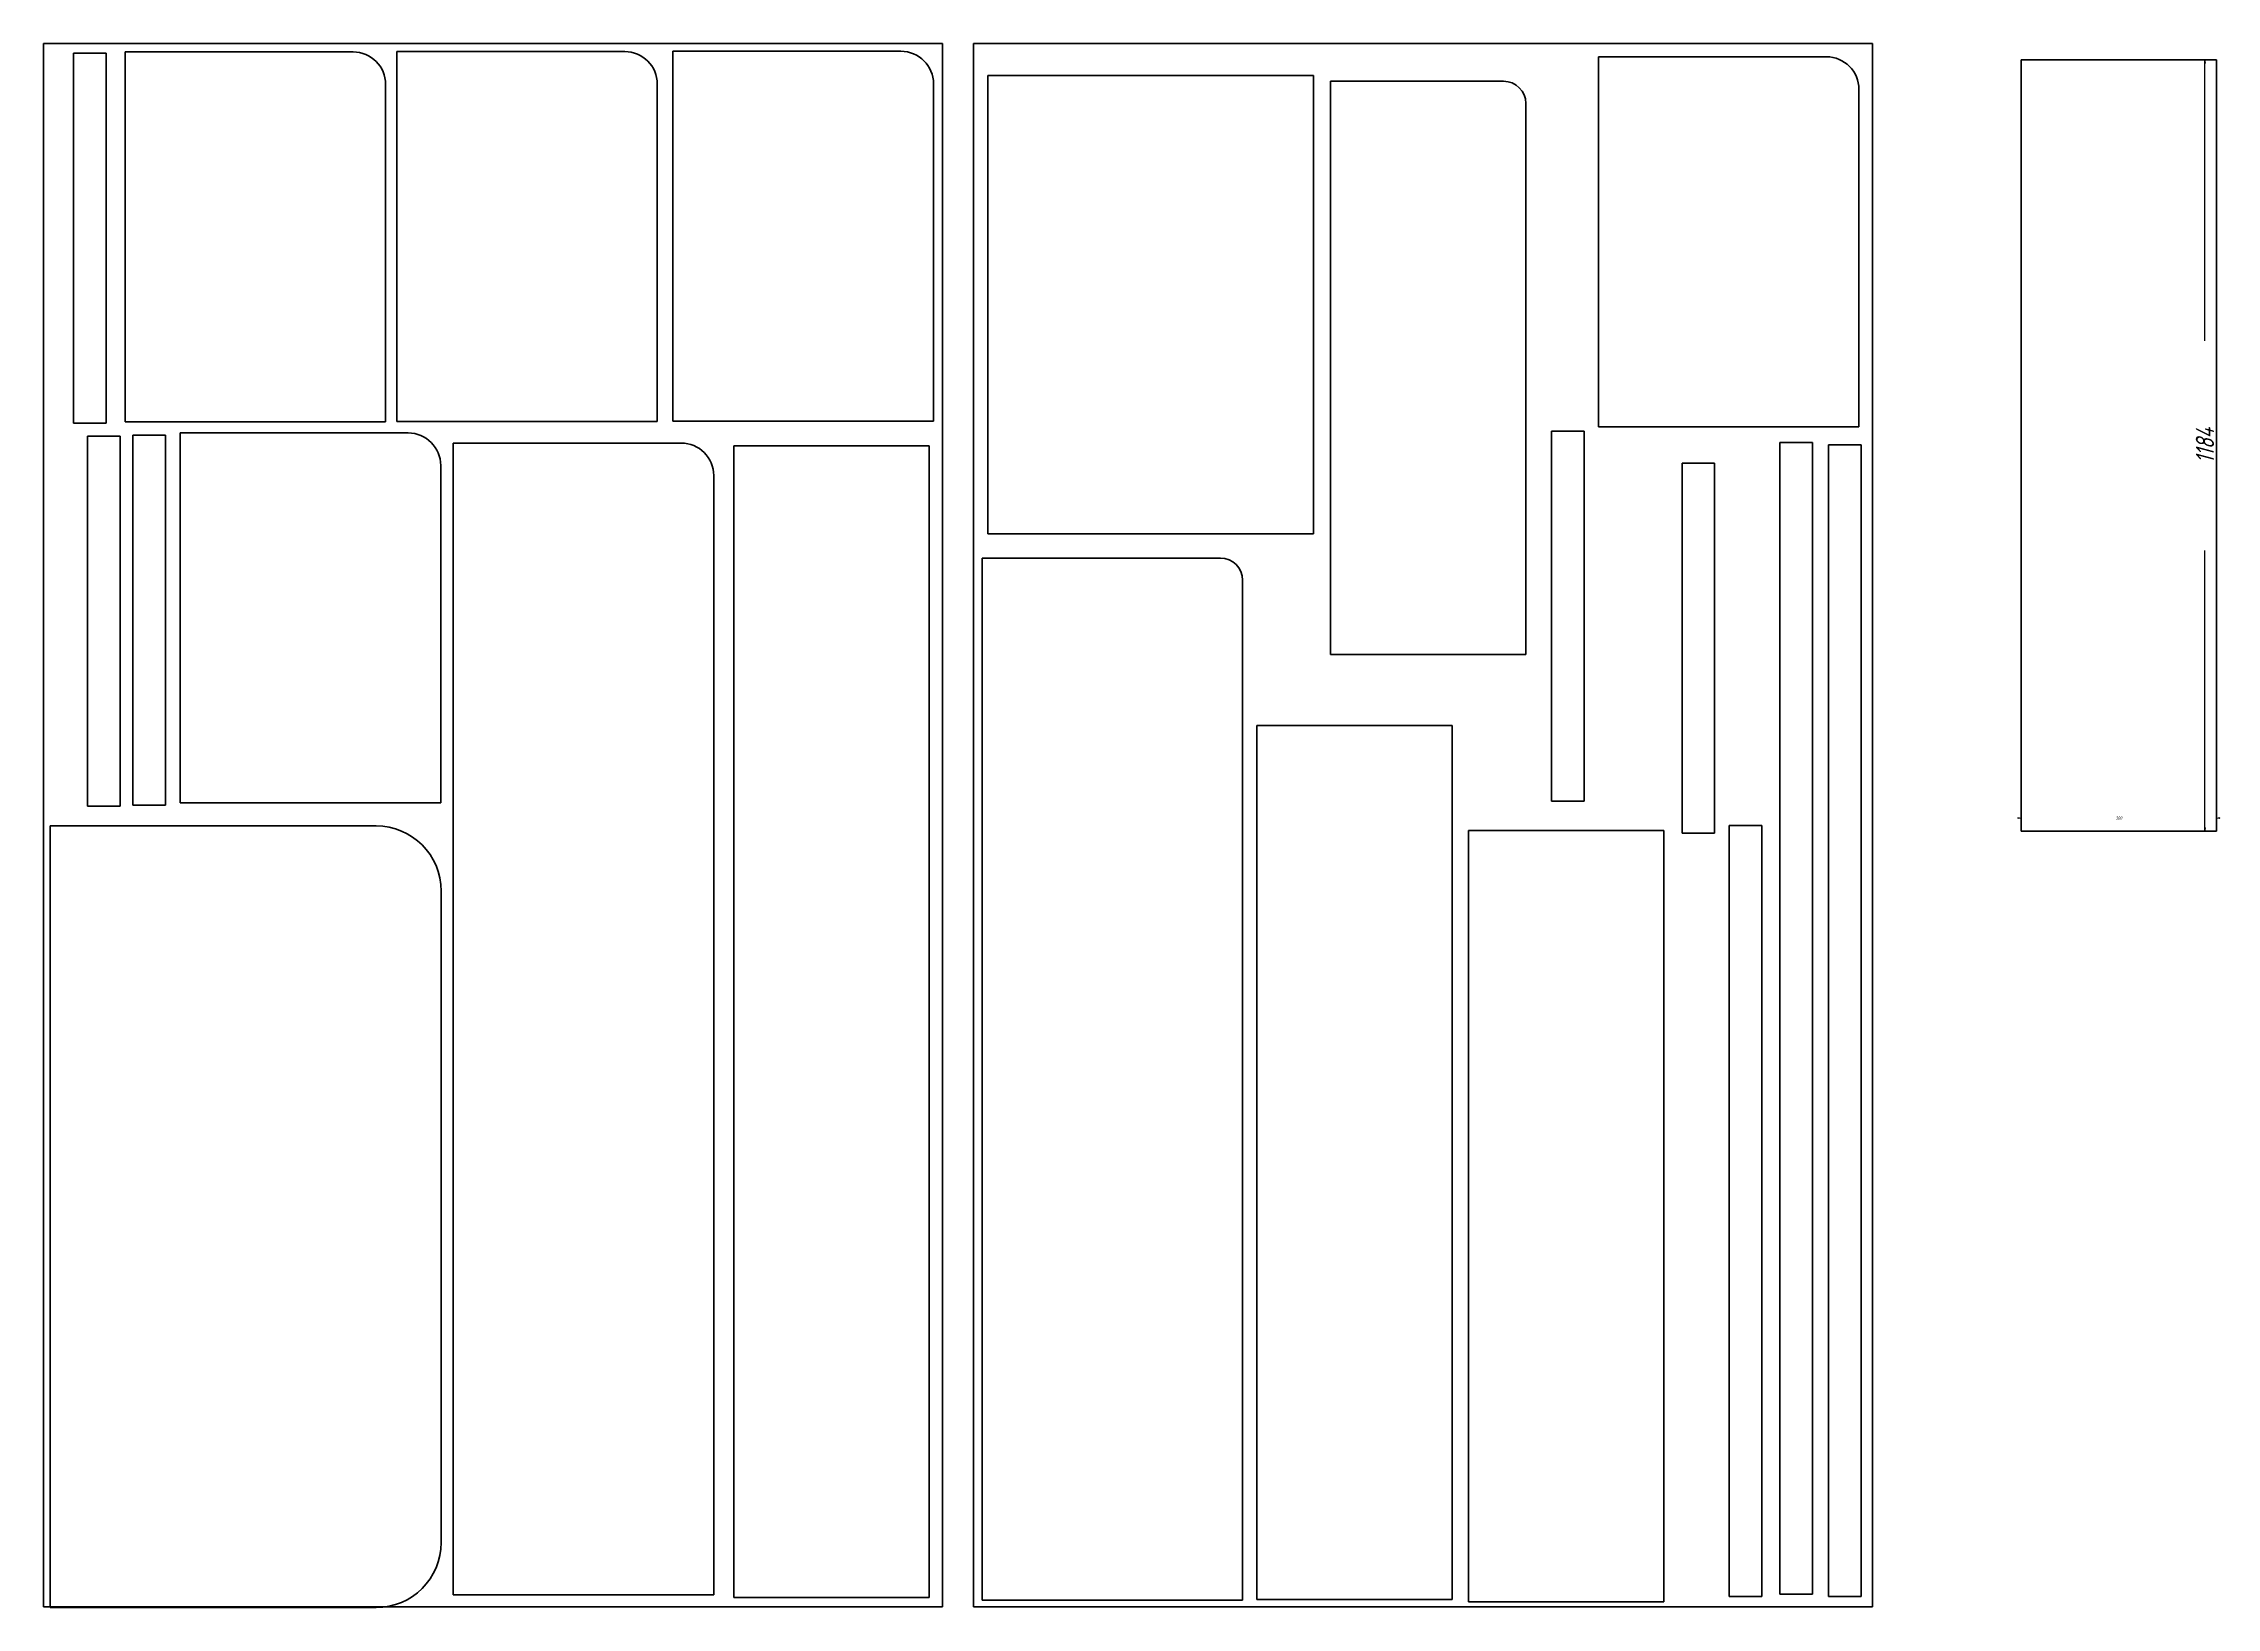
# Model space of a CAD drawing. Header units: millimetres. Extents: x -4065 to -729, y -1599 to 802.
import ezdxf

# ---------------------------------------------------------------- set-up
doc = ezdxf.new("R2010")
doc.units = ezdxf.units.MM
doc.linetypes.add('K5LT_BASIC', pattern=[0])
doc.linetypes.add('K5LT_THIN', pattern=[0])
doc.layers.add('Системный слой', color=7, linetype='Continuous')
doc.styles.add('KDIMTEXTSTYLE', font='GOST_AU.SHX', dxfattribs={"width": 0.96, "oblique": 15, "height": 5})
doc.dimstyles.new('KDIMSTYLE (1.00)', dxfattribs={"dimtxt": 5, "dimasz": 1, "dimexe": 2, "dimexo": 0, "dimgap": 1, "dimtad": 1, "dimtxsty": 'KDIMTEXTSTYLE', "dimsah": 1, "dimcen": 0, "dimdle": 1, "dimadec": 0, "dimazin": 0, "dimtfac": 0.667, "dimtmove": 0, "dimatfit": 3, "dimfxl": 1, "dimtvp": 1, "dimtolj": 1, "dimtzin": 0, "dimarcsym": 0})

# ---------------------------------------------------------------- blocks, each defined once
blk = doc.blocks.new('U0')
at = {"layer": 'Системный слой', "color": 150, "linetype": 'K5LT_BASIC', "lineweight": 60, "true_color": 0x0080ff}
for p, q in [((-2636.9, -1598.1), (-2636.9, 801.9)), ((-2636.9, 801.9), (-1256.9, 801.9)), ((-1256.9, 801.9), (-1256.9, -1598.1)), ((-1256.9, -1598.1), (-2636.9, -1598.1))]:
    blk.add_line(p, q, dxfattribs=at)
blk = doc.blocks.new('U1')
at = {"layer": 'Системный слой', "color": 150, "linetype": 'K5LT_BASIC', "lineweight": 60, "true_color": 0x0080ff}
for p, q in [((-2636.9, -1598.1), (-2636.9, 801.9)), ((-2636.9, 801.9), (-1256.9, 801.9)), ((-1256.9, 801.9), (-1256.9, -1598.1)), ((-1256.9, -1598.1), (-2636.9, -1598.1))]:
    blk.add_line(p, q, dxfattribs=at)
blk = doc.blocks.new('U2')
at = {"layer": 'Системный слой', "color": 150, "linetype": 'K5LT_BASIC', "lineweight": 60, "true_color": 0x0080ff}
for p, q in [((-2636.9, -1598.1), (-2636.9, 801.9)), ((-2636.9, 801.9), (-1256.9, 801.9)), ((-1256.9, 801.9), (-1256.9, -1598.1)), ((-1256.9, -1598.1), (-2636.9, -1598.1))]:
    blk.add_line(p, q, dxfattribs=at)
blk = doc.blocks.new('U3')
at = {"layer": 'Системный слой', "color": 150, "linetype": 'K5LT_BASIC', "lineweight": 60, "true_color": 0x0080ff}
for p, q in [((-2636.9, -1598.1), (-2636.9, 801.9)), ((-2636.9, 801.9), (-1256.9, 801.9)), ((-1256.9, 801.9), (-1256.9, -1598.1)), ((-1256.9, -1598.1), (-2636.9, -1598.1))]:
    blk.add_line(p, q, dxfattribs=at)
blk = doc.blocks.new('U4')
at = {"layer": 'Системный слой', "color": 150, "linetype": 'K5LT_BASIC', "lineweight": 60, "true_color": 0x0080ff}
for p, q in [((-2636.9, -1598.1), (-2636.9, 801.9)), ((-2636.9, 801.9), (-1256.9, 801.9)), ((-1256.9, 801.9), (-1256.9, -1598.1)), ((-1256.9, -1598.1), (-2636.9, -1598.1))]:
    blk.add_line(p, q, dxfattribs=at)
blk = doc.blocks.new('U5')
at = {"layer": 'Системный слой', "color": 150, "linetype": 'K5LT_BASIC', "lineweight": 60, "true_color": 0x0080ff}
for p, q in [((-2636.9, -1598.1), (-2636.9, 801.9)), ((-2636.9, 801.9), (-1256.9, 801.9)), ((-1256.9, 801.9), (-1256.9, -1598.1)), ((-1256.9, -1598.1), (-2636.9, -1598.1))]:
    blk.add_line(p, q, dxfattribs=at)
blk = doc.blocks.new('U6')
at = {"layer": 'Системный слой', "color": 150, "linetype": 'K5LT_BASIC', "lineweight": 60, "true_color": 0x0080ff}
for p, q in [((-4064.5, -1598.1), (-4064.5, 801.9)), ((-4064.5, 801.9), (-2684.5, 801.9)), ((-2684.5, 801.9), (-2684.5, -1598.1)), ((-2684.5, -1598.1), (-4064.5, -1598.1))]:
    blk.add_line(p, q, dxfattribs=at)
blk = doc.blocks.new('KDIMARROW_01')
at = {"layer": 'Системный слой'}
blk.add_hatch(color=0, dxfattribs=at).paths.add_polyline_path([(-5, -0.7), (0, 0), (-5, 0.7), (-4.5, 0)])
at = {"layer": 'Системный слой', "color": 0, "linetype": 'K5LT_THIN', "lineweight": 18}
for p, q in [((-4.5, 0), (-5, 0.7)), ((-5, 0.7), (0, 0)), ((0, 0), (-5, -0.7)), ((-5, -0.7), (-4.5, 0)), ((0, 0), (-1, 0))]:
    blk.add_line(p, q, dxfattribs=at)

msp = doc.modelspace()

# ---------------------------------------------------------------- linework, layer by layer
at = {"layer": 'Системный слой', "color": 150, "linetype": 'K5LT_BASIC', "lineweight": 60, "true_color": 0x0080ff}
for p, q in [((-4018.277, 218.899), (-4018.277, 786.899)), ((-4018.277, 786.899), (-3968.277, 786.899)), ((-3968.277, 786.899), (-3968.277, 218.899)), ((-3589.277, 788.899), (-3939.277, 788.899)), ((-3939.277, 788.899), (-3939.277, 220.899)), ((-3172.277, 789.399), (-3522.277, 789.399)), ((-3522.277, 789.399), (-3522.277, 221.399)), ((-2748.277, 789.899), (-3098.277, 789.899)), ((-3098.277, 789.899), (-3098.277, 221.899)), ((-1327.777, 781.399), (-1677.777, 781.399)), ((-1677.777, 781.399), (-1677.777, 213.399)), ((-1028.863, -407.481), (-1028.863, 776.519)), ((-1028.863, 776.519), (-728.863, 776.519)), ((-728.863, 776.519), (-728.863, -407.481)), ((-3539.277, 220.899), (-3539.277, 738.899)), ((-3122.277, 221.399), (-3122.277, 739.399)), ((-2698.277, 221.899), (-2698.277, 739.899)), ((-2614.989, 752.958), (-2114.989, 752.958)), ((-2614.989, 48.958), (-2614.989, 752.958)), ((-2114.989, 752.958), (-2114.989, 48.958)), ((-2089.159, -136.101), (-2089.159, 743.899)), ((-2089.159, 743.899), (-1823.159, 743.899)), ((-1789.159, 709.899), (-1789.159, -136.101)), ((-1277.777, 213.399), (-1277.777, 731.399)), ((-3968.277, 218.899), (-4018.277, 218.899)), ((-3939.277, 220.899), (-3539.277, 220.899)), ((-3927.277, -367.601), (-3927.277, 200.399)), ((-3927.277, 200.399), (-3877.277, 200.399)), ((-3877.277, 200.399), (-3877.277, -367.601)), ((-3504.777, 203.899), (-3854.777, 203.899)), ((-3854.777, 203.899), (-3854.777, -364.101)), ((-3522.277, 221.399), (-3122.277, 221.399)), ((-3098.277, 221.899), (-2698.277, 221.899)), ((-1749.777, -361.101), (-1749.777, 206.899)), ((-1749.777, 206.899), (-1699.777, 206.899)), ((-1699.777, 206.899), (-1699.777, -361.101)), ((-1677.777, 213.399), (-1277.777, 213.399)), ((-3996.777, -369.101), (-3996.777, 198.899)), ((-3996.777, 198.899), (-3946.777, 198.899)), ((-3946.777, 198.899), (-3946.777, -369.101)), ((-3435.652, 188.399), (-3435.652, -1579.601)), ((-3085.652, 188.399), (-3435.652, 188.399)), ((-2704.815, 184.399), (-3004.815, 184.399)), ((-3004.815, 184.399), (-3004.815, -1583.601)), ((-2704.815, -1583.601), (-2704.815, 184.399)), ((-1399.053, -1578.542), (-1399.053, 189.458)), ((-1399.053, 189.458), (-1349.053, 189.458)), ((-1349.053, 189.458), (-1349.053, -1578.542)), ((-1324.553, 185.454), (-1274.553, 185.454)), ((-1324.553, -1582.546), (-1324.553, 185.454)), ((-1274.553, 185.454), (-1274.553, -1582.546)), ((-3454.777, -364.101), (-3454.777, 153.899)), ((-3035.652, -1579.601), (-3035.652, 138.399)), ((-1549.277, -410.601), (-1549.277, 157.399)), ((-1549.277, 157.399), (-1499.277, 157.399)), ((-1499.277, 157.399), (-1499.277, -410.601)), ((-2114.989, 48.958), (-2614.989, 48.958)), ((-2623.795, 11.954), (-2623.795, -1588.046)), ((-2257.795, 11.954), (-2623.795, 11.954)), ((-2223.795, -1588.046), (-2223.795, -22.046)), ((-1789.159, -136.101), (-2089.159, -136.101)), ((-2202.23, -244.995), (-2202.23, -1586.995)), ((-1902.23, -244.995), (-2202.23, -244.995)), ((-1902.23, -1586.995), (-1902.23, -244.995)), ((-3854.777, -364.101), (-3454.777, -364.101)), ((-1699.777, -361.101), (-1749.777, -361.101)), ((-4054.06, -399.272), (-4054.06, -1599.272)), ((-3554.06, -399.272), (-4054.06, -399.272)), ((-3946.777, -369.101), (-3996.777, -369.101)), ((-3877.277, -367.601), (-3927.277, -367.601)), ((-1476.932, -1582.567), (-1476.932, -398.567)), ((-1476.932, -398.567), (-1426.932, -398.567)), ((-1426.932, -398.567), (-1426.932, -1582.567)), ((-1577.234, -406.272), (-1877.234, -406.272)), ((-1877.234, -406.272), (-1877.234, -1590.272)), ((-1577.234, -1590.272), (-1577.234, -406.272)), ((-1499.277, -410.601), (-1549.277, -410.601)), ((-728.863, -407.481), (-1028.863, -407.481)), ((-3454.06, -1499.272), (-3454.06, -499.272)), ((-4054.06, -1599.272), (-3554.06, -1599.272)), ((-3435.652, -1579.601), (-3035.652, -1579.601)), ((-3004.815, -1583.601), (-2704.815, -1583.601)), ((-2623.795, -1588.046), (-2223.795, -1588.046)), ((-2202.23, -1586.995), (-1902.23, -1586.995)), ((-1877.234, -1590.272), (-1577.234, -1590.272)), ((-1426.932, -1582.567), (-1476.932, -1582.567)), ((-1349.053, -1578.542), (-1399.053, -1578.542)), ((-1274.553, -1582.546), (-1324.553, -1582.546))]:
    msp.add_line(p, q, dxfattribs=at)
for centre, radius, start, end in [((-3589.277, 738.899), 50, 0, 90), ((-3172.277, 739.399), 50, 0, 90), ((-2748.277, 739.899), 50, 0, 90), ((-1327.777, 731.399), 50, 0, 90), ((-1823.159, 709.899), 34, 0, 90), ((-3504.777, 153.899), 50, 0, 90), ((-3085.652, 138.399), 50, 0, 90), ((-2257.795, -22.046), 34, 0, 90), ((-3554.06, -499.272), 100, 0, 90), ((-3554.06, -1499.272), 100, 270, 0)]:
    msp.add_arc(centre, radius, start, end, dxfattribs=at)

# ---------------------------------------------------------------- block references
at = {"layer": 'Системный слой'}
for name in ['U6', 'U0', 'U1', 'U2', 'U3', 'U4', 'U5']:
    msp.add_blockref(name, (0, 0), dxfattribs=at)

# ---------------------------------------------------------------- dimensions: what is measured, and where the dimension line sits
at = {"layer": 'Системный слой', "color": 7}
msp.add_linear_dim(base=(-746.645, 776.519), p1=(-728.863, -407.481), p2=(-728.863, 776.519), angle=90, location=(-746.645, 184.519), text='\\H5.0;\\W0.965;\\Q15;\\H5.0;\\W0.965;\\Q15;\\Q15;\\H28.00;1184\\Q15;\\H5.00;', dimstyle='KDIMSTYLE (1.00)', override={"dimexo": 0, "dimblk1": 'KDIMARROW_01', "dimblk2": 'KDIMARROW_01', "dimse1": 0, "dimse2": 0, "dimclrt": 7, "dimtolj": 1}, dxfattribs=at).render()
msp.add_linear_dim(base=(-1028.863, -387.276), p1=(-728.863, -407.481), p2=(-1028.863, -407.481), location=(-878.863, -387.276), dimstyle='KDIMSTYLE (1.00)', override={"dimexo": 0, "dimpost": '\\H5.0;\\W0.965;\\Q15;\\Q15;\\H28.00;\\H5.0;\\W0.965;\\Q15;<>\\H5.0;\\W0.965;\\Q15;\\Q15;\\H28.00;', "dimblk1": 'KDIMARROW_01', "dimblk2": 'KDIMARROW_01', "dimse1": 0, "dimse2": 0, "dimclrt": 7, "dimtolj": 1}, dxfattribs=at).render()

doc.saveas('drawing.dxf')
